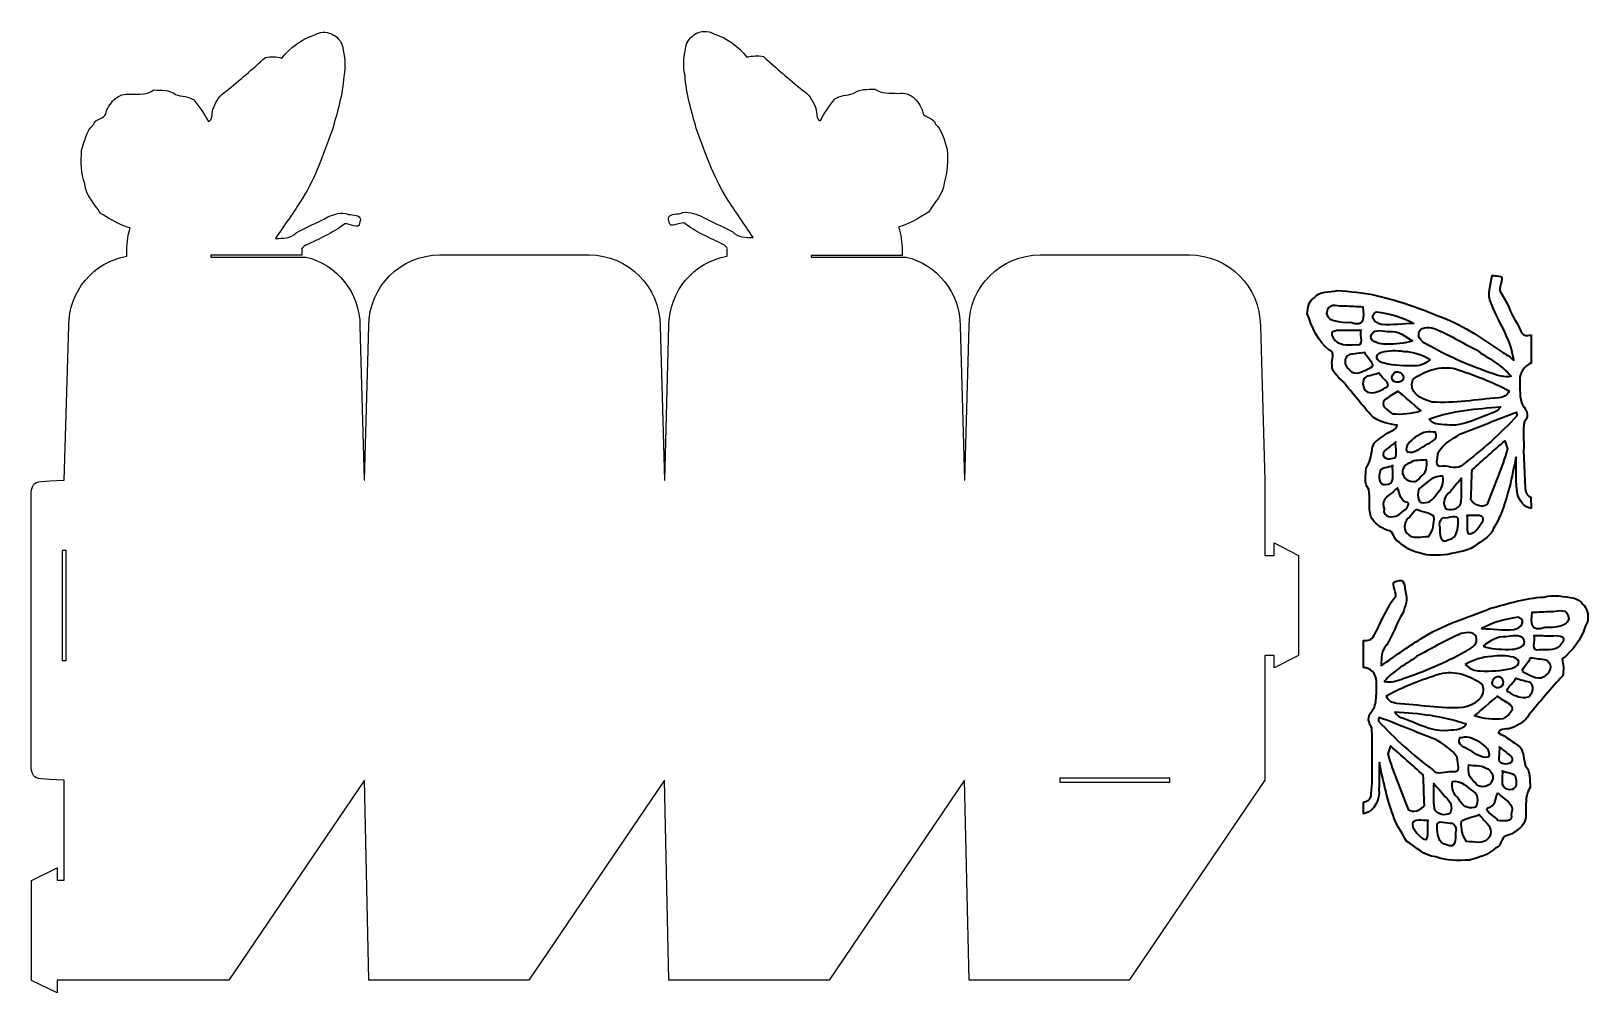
# Model space of a CAD drawing. Header units: centimetres. Extents: x -11 to 10.3, y -13.4 to -0.3.
import ezdxf

# ---------------------------------------------------------------- set-up
doc = ezdxf.new("R2010")
doc.units = ezdxf.units.CM
doc.header["$MEASUREMENT"] = 0
doc.layers.add('Layer 1', color=7, linetype='Continuous')

msp = doc.modelspace()

# ---------------------------------------------------------------- linework, layer by layer
at = {"layer": 'Layer 1', "color": 153}
for points, knots in [([(-1.8028, -0.27576), (-1.83235, -0.27755), (-1.86192, -0.28471), (-1.89237, -0.29732), (-1.89237, -0.29732), (-1.95813, -0.3233), (-2.02606, -0.39506), (-2.04415, -0.46402), (-2.04415, -0.46402), (-2.06966, -0.60106), (-2.09345, -0.73886), (-2.0599, -0.87705), (-2.0599, -0.87705), (-2.04702, -1.12536), (-1.97043, -1.36102), (-1.90647, -1.59942), (-1.90647, -1.59942), (-1.78206, -1.91993), (-1.67971, -2.25221), (-1.49262, -2.54323), (-1.49262, -2.54323), (-1.37864, -2.72707), (-1.25126, -2.90343), (-1.13185, -3.08398), (-1.13185, -3.08398), (-1.2317, -3.07988), (-1.33581, -3.08875), (-1.40968, -3.0085), (-1.40968, -3.0085), (-1.54705, -2.92536), (-1.70321, -2.87398), (-1.84178, -2.79121), (-1.84178, -2.79121), (-1.93381, -2.75653), (-2.02659, -2.71682), (-2.12459, -2.75555), (-2.12459, -2.75555), (-2.18918, -2.76842), (-2.28238, -2.76111), (-2.28632, -2.82107), (-2.28632, -2.82107), (-2.28723, -2.8349), (-2.28401, -2.85214), (-2.27388, -2.87415), (-2.27388, -2.87415), (-2.2755, -2.96978), (-2.1364, -2.87635), (-2.074, -2.88576), (-2.074, -2.88576), (-1.91076, -3.01031), (-1.72167, -3.09057), (-1.54238, -3.17686), (-1.54238, -3.17686), (-1.5088, -3.19303), (-1.49055, -3.21318), (-1.48101, -3.23575), (-1.48101, -3.23575), (-1.48444, -3.24359), (-1.48682, -3.25258), (-1.48682, -3.26312), (-1.48682, -3.26312), (-1.48682, -3.26312), (-1.48682, -3.33693), (-1.48682, -3.33693), (-1.48682, -3.33693), (-1.93804, -3.41882), (-2.27885, -3.81266), (-2.27885, -4.28821), (-2.27885, -4.28821), (-2.27885, -4.28821), (-2.33608, -6.38732), (-2.33608, -6.38732), (-2.33608, -6.38732), (-2.33608, -6.38732), (-2.3394, -6.38732), (-2.3394, -6.38732), (-2.3394, -6.38732), (-2.3394, -6.38732), (-2.34106, -6.38732), (-2.34106, -6.38732), (-2.34106, -6.38732), (-2.34106, -6.38732), (-2.39994, -4.28821), (-2.39994, -4.28821), (-2.39994, -4.28821), (-2.39994, -3.75287), (-2.83081, -3.32117), (-3.36615, -3.32117), (-3.36615, -3.32117), (-3.36615, -3.32117), (-5.40057, -3.32117), (-5.40057, -3.32117), (-5.40057, -3.32117), (-5.93591, -3.32117), (-6.36678, -3.75287), (-6.36678, -4.28821), (-6.36678, -4.28821), (-6.36678, -4.28821), (-6.42483, -6.38732), (-6.42483, -6.38732), (-6.42483, -6.38732), (-6.42483, -6.38732), (-6.42732, -6.38732), (-6.42732, -6.38732), (-6.42732, -6.38732), (-6.42732, -6.38732), (-6.42981, -6.38732), (-6.42981, -6.38732), (-6.42981, -6.38732), (-6.42981, -6.38732), (-6.48786, -4.28821), (-6.48786, -4.28821), (-6.48786, -4.28821), (-6.48786, -3.83165), (-6.80246, -3.45149), (-7.22682, -3.34937), (-7.22682, -3.34937), (-7.22682, -3.34937), (-8.51897, -3.34937), (-8.51897, -3.34937), (-8.51897, -3.34937), (-8.51897, -3.34937), (-8.51897, -3.32615), (-8.51897, -3.32615), (-8.51897, -3.32615), (-8.51897, -3.32615), (-7.2799, -3.32615), (-7.2799, -3.32615), (-7.2799, -3.32615), (-7.2799, -3.32615), (-7.2799, -3.26312), (-7.2799, -3.26312), (-7.2799, -3.26312), (-7.2799, -3.25495), (-7.28124, -3.2482), (-7.28405, -3.24155), (-7.28405, -3.24155), (-7.27388, -3.22171), (-7.25705, -3.20385), (-7.22682, -3.1893), (-7.22682, -3.1893), (-7.04753, -3.10301), (-6.85761, -3.02275), (-6.69437, -2.8982), (-6.69437, -2.8982), (-6.63197, -2.88879), (-6.49371, -2.98305), (-6.49532, -2.88742), (-6.49532, -2.88742), (-6.48519, -2.86541), (-6.48114, -2.84817), (-6.48205, -2.83434), (-6.48205, -2.83434), (-6.48599, -2.77438), (-6.5792, -2.78086), (-6.64378, -2.76799), (-6.64378, -2.76799), (-6.74179, -2.72926), (-6.83456, -2.76897), (-6.92659, -2.80365), (-6.92659, -2.80365), (-7.06517, -2.88642), (-7.22133, -2.9378), (-7.35869, -3.02094), (-7.35869, -3.02094), (-7.43256, -3.10119), (-7.5375, -3.09232), (-7.63735, -3.09642), (-7.63735, -3.09642), (-7.51794, -2.91587), (-7.38973, -2.74034), (-7.27575, -2.5565), (-7.27575, -2.5565), (-7.08867, -2.26548), (-6.98631, -1.93237), (-6.8619, -1.61186), (-6.8619, -1.61186), (-6.79794, -1.37346), (-6.72135, -1.1378), (-6.70847, -0.88949), (-6.70847, -0.88949), (-6.67493, -0.7513), (-6.69954, -0.61433), (-6.72506, -0.47729), (-6.72506, -0.47729), (-6.74314, -0.40833), (-6.81025, -0.33657), (-6.876, -0.31059), (-6.876, -0.31059), (-6.91661, -0.29378), (-6.9564, -0.28565), (-6.99543, -0.2882), (-6.99543, -0.2882), (-7.03446, -0.29075), (-7.0729, -0.30341), (-7.11071, -0.32635), (-7.11071, -0.32635), (-7.28696, -0.38055), (-7.43605, -0.49617), (-7.55027, -0.63902), (-7.55027, -0.63902), (-7.62529, -0.62154), (-7.70068, -0.61555), (-7.77669, -0.63073), (-7.77669, -0.63073), (-7.94861, -0.78781), (-8.13001, -0.94111), (-8.3108, -1.09102), (-8.3108, -1.09102), (-8.39511, -1.14294), (-8.44352, -1.22102), (-8.47999, -1.3108), (-8.47999, -1.3108), (-8.51383, -1.36751), (-8.48501, -1.4965), (-8.55214, -1.50487), (-8.55214, -1.50487), (-8.60554, -1.39845), (-8.67688, -1.30347), (-8.74953, -1.20962), (-8.74953, -1.20962), (-8.81644, -1.15775), (-8.91861, -1.16296), (-9, -1.13664), (-9, -1.13664), (-9.08393, -1.0667), (-9.19311, -1.08085), (-9.29525, -1.0736), (-9.29525, -1.0736), (-9.38679, -1.14248), (-9.49868, -1.12768), (-9.60626, -1.13249), (-9.60626, -1.13249), (-9.69493, -1.12442), (-9.77551, -1.14013), (-9.83931, -1.2063), (-9.83931, -1.2063), (-9.88649, -1.26013), (-9.93827, -1.32672), (-9.95044, -1.39954), (-9.95044, -1.39954), (-9.97003, -1.47202), (-10.0962, -1.45814), (-10.11797, -1.54634), (-10.11797, -1.54634), (-10.21785, -1.64045), (-10.24037, -1.77385), (-10.28136, -1.89882), (-10.28136, -1.89882), (-10.28835, -2.05241), (-10.28784, -2.20644), (-10.23823, -2.35414), (-10.23823, -2.35414), (-10.22627, -2.51229), (-10.10203, -2.62123), (-10.02592, -2.7514), (-10.02592, -2.7514), (-9.92561, -2.80838), (-9.82546, -2.87671), (-9.71739, -2.9181), (-9.71739, -2.9181), (-9.68519, -2.93042), (-9.65288, -2.9427), (-9.62036, -2.95377), (-9.62036, -2.95377), (-9.63299, -2.99733), (-9.64295, -3.04177), (-9.65021, -3.08729), (-9.65021, -3.08729), (-9.65937, -3.14469), (-9.66431, -3.20319), (-9.66431, -3.26312), (-9.66431, -3.26312), (-9.66431, -3.26312), (-9.66431, -3.33693), (-9.66431, -3.33693), (-9.66431, -3.33693), (-10.11554, -3.41882), (-10.45552, -3.81266), (-10.45552, -4.28821), (-10.45552, -4.28821), (-10.45552, -4.28821), (-10.51607, -6.38732), (-10.51607, -6.38732), (-10.51607, -6.38732), (-10.51607, -6.38732), (-10.71677, -6.39976), (-10.71677, -6.39976), (-10.71677, -6.39976), (-10.71677, -6.39976), (-10.83288, -6.4064), (-10.83288, -6.4064), (-10.83288, -6.4064), (-10.92373, -6.4064), (-10.96724, -6.47976), (-10.96724, -6.57061), (-10.96724, -6.57061), (-10.96724, -6.57061), (-10.96724, -10.29361), (-10.96724, -10.29361), (-10.96724, -10.29361), (-10.96724, -10.38446), (-10.92373, -10.45783), (-10.83288, -10.45783), (-10.83288, -10.45783), (-10.83288, -10.45783), (-10.71677, -10.46446), (-10.71677, -10.46446), (-10.71677, -10.46446), (-10.71677, -10.46446), (-10.51607, -10.47607), (-10.51607, -10.47607), (-10.51607, -10.47607), (-10.51607, -10.47607), (-10.51607, -11.83871), (-10.51607, -11.83871), (-10.51607, -11.83871), (-10.51607, -11.83871), (-10.61476, -11.83871), (-10.61476, -11.83871), (-10.61476, -11.83871), (-10.61476, -11.83871), (-10.61476, -11.66869), (-10.61476, -11.66869), (-10.61476, -11.66869), (-10.61476, -11.66869), (-10.96226, -11.84286), (-10.96226, -11.84286), (-10.96226, -11.84286), (-10.96226, -11.84286), (-10.96226, -13.2055), (-10.96226, -13.2055), (-10.96226, -13.2055), (-10.96226, -13.2055), (-10.61476, -13.3722), (-10.61476, -13.3722), (-10.61476, -13.3722), (-10.61476, -13.3722), (-10.61476, -13.20135), (-10.61476, -13.20135), (-10.61476, -13.20135), (-10.61476, -13.20135), (-10.51607, -13.20135), (-10.51607, -13.20135), (-10.51607, -13.20135), (-10.51607, -13.20135), (-8.27513, -13.20135), (-8.27513, -13.20135), (-8.27513, -13.20135), (-8.27513, -13.20135), (-6.42732, -10.47607), (-6.42732, -10.47607), (-6.42732, -10.47607), (-6.42732, -10.47607), (-6.36677, -13.20135), (-6.36677, -13.20135), (-6.36677, -13.20135), (-6.36677, -13.20135), (-4.18638, -13.20135), (-4.18638, -13.20135), (-4.18638, -13.20135), (-4.18638, -13.20135), (-2.3394, -10.47607), (-2.3394, -10.47607), (-2.3394, -10.47607), (-2.3394, -10.47607), (-2.27885, -13.20135), (-2.27885, -13.20135), (-2.27885, -13.20135), (-2.27885, -13.20135), (-0.09763, -13.20135), (-0.09763, -13.20135), (-0.09763, -13.20135), (-0.09763, -13.20135), (1.74935, -10.47607), (1.74935, -10.47607), (1.74935, -10.47607), (1.74935, -10.47607), (1.8099, -13.20135), (1.8099, -13.20135), (1.8099, -13.20135), (1.8099, -13.20135), (3.99112, -13.20135), (3.99112, -13.20135), (3.99112, -13.20135), (3.99112, -13.20135), (5.83811, -10.47607), (5.83811, -10.47607), (5.83811, -10.47607), (5.83811, -10.47607), (5.83811, -8.77671), (5.83811, -8.77671), (5.83811, -8.77671), (5.83811, -8.77671), (5.96666, -8.77671), (5.96666, -8.77671), (5.96666, -8.77671), (5.96666, -8.77671), (5.96666, -8.94673), (5.96666, -8.94673), (5.96666, -8.94673), (5.96666, -8.94673), (6.29923, -8.77671), (6.29923, -8.77671), (6.29923, -8.77671), (6.29923, -8.77671), (6.29923, -7.41407), (6.29923, -7.41407), (6.29923, -7.41407), (6.29923, -7.41407), (5.96666, -7.24322), (5.96666, -7.24322), (5.96666, -7.24322), (5.96666, -7.24322), (5.96666, -7.41407), (5.96666, -7.41407), (5.96666, -7.41407), (5.96666, -7.41407), (5.83811, -7.41407), (5.83811, -7.41407), (5.83811, -7.41407), (5.83811, -7.41407), (5.83811, -6.38732), (5.83811, -6.38732), (5.83811, -6.38732), (5.83811, -6.38732), (5.77756, -4.28821), (5.77756, -4.28821), (5.77756, -4.28821), (5.77756, -3.75287), (5.34586, -3.32117), (4.81052, -3.32117), (4.81052, -3.32117), (4.81052, -3.32117), (2.7761, -3.32117), (2.7761, -3.32117), (2.7761, -3.32117), (2.24076, -3.32117), (1.8099, -3.75287), (1.8099, -4.28821), (1.8099, -4.28821), (1.8099, -4.28821), (1.75184, -6.38732), (1.75184, -6.38732), (1.75184, -6.38732), (1.75184, -6.38732), (1.74935, -6.38732), (1.74935, -6.38732), (1.74935, -6.38732), (1.74935, -6.38732), (1.74769, -6.38732), (1.74769, -6.38732), (1.74769, -6.38732), (1.74769, -6.38732), (1.68881, -4.28821), (1.68881, -4.28821), (1.68881, -4.28821), (1.68881, -3.83165), (1.37504, -3.45149), (0.95068, -3.34937), (0.95068, -3.34937), (0.95068, -3.34937), (-0.3423, -3.34937), (-0.3423, -3.34937), (-0.3423, -3.34937), (-0.3423, -3.34937), (-0.3423, -3.32698), (-0.3423, -3.32698), (-0.3423, -3.32698), (-0.3423, -3.32698), (0.8976, -3.32698), (0.8976, -3.32698), (0.8976, -3.32698), (0.8976, -3.32698), (0.8976, -3.26312), (0.8976, -3.26312), (0.8976, -3.26312), (0.8976, -3.15096), (0.88137, -3.04277), (0.85033, -2.9405), (0.85033, -2.9405), (0.88333, -2.92929), (0.91634, -2.91816), (0.94902, -2.90566), (0.94902, -2.90566), (1.05709, -2.86427), (1.1564, -2.79594), (1.25671, -2.73896), (1.25671, -2.73896), (1.33283, -2.60879), (1.45789, -2.49985), (1.46986, -2.3417), (1.46986, -2.3417), (1.51947, -2.194), (1.51998, -2.03997), (1.51299, -1.88638), (1.51299, -1.88638), (1.47199, -1.76141), (1.44948, -1.62718), (1.3496, -1.53307), (1.3496, -1.53307), (1.32783, -1.44487), (1.20166, -1.45958), (1.18207, -1.3871), (1.18207, -1.3871), (1.16989, -1.31428), (1.11812, -1.24686), (1.07094, -1.19303), (1.07094, -1.19303), (1.00714, -1.12686), (0.92656, -1.11198), (0.83789, -1.12005), (0.83789, -1.12005), (0.73031, -1.11524), (0.61841, -1.13004), (0.52688, -1.06116), (0.52688, -1.06116), (0.42473, -1.06841), (0.31556, -1.05426), (0.23162, -1.1242), (0.23162, -1.1242), (0.15024, -1.15052), (0.04723, -1.14448), (-0.01967, -1.19635), (-0.01967, -1.19635), (-0.09232, -1.2902), (-0.16284, -1.38601), (-0.21623, -1.49243), (-0.21623, -1.49243), (-0.28337, -1.48406), (-0.25455, -1.35507), (-0.28839, -1.29836), (-0.28839, -1.29836), (-0.32485, -1.20858), (-0.37409, -1.12967), (-0.45841, -1.07775), (-0.45841, -1.07775), (-0.63919, -0.92784), (-0.81976, -0.77537), (-0.99169, -0.61829), (-0.99169, -0.61829), (-1.06769, -0.60311), (-1.14308, -0.60827), (-1.2181, -0.62575), (-1.2181, -0.62575), (-1.33232, -0.4829), (-1.48224, -0.36811), (-1.65849, -0.31391), (-1.65849, -0.31391), (-1.70576, -0.28523), (-1.75356, -0.27278), (-1.8028, -0.27576), (-1.8028, -0.27576), (-1.8028, -0.27576), (-1.8028, -0.27576), (-1.8028, -0.27576)], [0, 0, 0, 0, 0.00714286, 0.00714286, 0.00714286, 0.00714286, 0.01428571, 0.01428571, 0.01428571, 0.01428571, 0.02142857, 0.02142857, 0.02142857, 0.02142857, 0.02857143, 0.02857143, 0.02857143, 0.02857143, 0.03571429, 0.03571429, 0.03571429, 0.03571429, 0.04285714, 0.04285714, 0.04285714, 0.04285714, 0.05, 0.05, 0.05, 0.05, 0.05714286, 0.05714286, 0.05714286, 0.05714286, 0.06428571, 0.06428571, 0.06428571, 0.06428571, 0.07142857, 0.07142857, 0.07142857, 0.07142857, 0.07857143, 0.07857143, 0.07857143, 0.07857143, 0.08571429, 0.08571429, 0.08571429, 0.08571429, 0.09285714, 0.09285714, 0.09285714, 0.09285714, 0.1, 0.1, 0.1, 0.1, 0.10714286, 0.10714286, 0.10714286, 0.10714286, 0.11428571, 0.11428571, 0.11428571, 0.11428571, 0.12142857, 0.12142857, 0.12142857, 0.12142857, 0.12857143, 0.12857143, 0.12857143, 0.12857143, 0.13571429, 0.13571429, 0.13571429, 0.13571429, 0.14285714, 0.14285714, 0.14285714, 0.14285714, 0.15, 0.15, 0.15, 0.15, 0.15714286, 0.15714286, 0.15714286, 0.15714286, 0.16428571, 0.16428571, 0.16428571, 0.16428571, 0.17142857, 0.17142857, 0.17142857, 0.17142857, 0.17857143, 0.17857143, 0.17857143, 0.17857143, 0.18571429, 0.18571429, 0.18571429, 0.18571429, 0.19285714, 0.19285714, 0.19285714, 0.19285714, 0.2, 0.2, 0.2, 0.2, 0.20714286, 0.20714286, 0.20714286, 0.20714286, 0.21428571, 0.21428571, 0.21428571, 0.21428571, 0.22142857, 0.22142857, 0.22142857, 0.22142857, 0.22857143, 0.22857143, 0.22857143, 0.22857143, 0.23571429, 0.23571429, 0.23571429, 0.23571429, 0.24285714, 0.24285714, 0.24285714, 0.24285714, 0.25, 0.25, 0.25, 0.25, 0.25714286, 0.25714286, 0.25714286, 0.25714286, 0.26428571, 0.26428571, 0.26428571, 0.26428571, 0.27142857, 0.27142857, 0.27142857, 0.27142857, 0.27857143, 0.27857143, 0.27857143, 0.27857143, 0.28571429, 0.28571429, 0.28571429, 0.28571429, 0.29285714, 0.29285714, 0.29285714, 0.29285714, 0.3, 0.3, 0.3, 0.3, 0.30714286, 0.30714286, 0.30714286, 0.30714286, 0.31428571, 0.31428571, 0.31428571, 0.31428571, 0.32142857, 0.32142857, 0.32142857, 0.32142857, 0.32857143, 0.32857143, 0.32857143, 0.32857143, 0.33571429, 0.33571429, 0.33571429, 0.33571429, 0.34285714, 0.34285714, 0.34285714, 0.34285714, 0.35, 0.35, 0.35, 0.35, 0.35714286, 0.35714286, 0.35714286, 0.35714286, 0.36428571, 0.36428571, 0.36428571, 0.36428571, 0.37142857, 0.37142857, 0.37142857, 0.37142857, 0.37857143, 0.37857143, 0.37857143, 0.37857143, 0.38571429, 0.38571429, 0.38571429, 0.38571429, 0.39285714, 0.39285714, 0.39285714, 0.39285714, 0.4, 0.4, 0.4, 0.4, 0.40714286, 0.40714286, 0.40714286, 0.40714286, 0.41428571, 0.41428571, 0.41428571, 0.41428571, 0.42142857, 0.42142857, 0.42142857, 0.42142857, 0.42857143, 0.42857143, 0.42857143, 0.42857143, 0.43571429, 0.43571429, 0.43571429, 0.43571429, 0.44285714, 0.44285714, 0.44285714, 0.44285714, 0.45, 0.45, 0.45, 0.45, 0.45714286, 0.45714286, 0.45714286, 0.45714286, 0.46428571, 0.46428571, 0.46428571, 0.46428571, 0.47142857, 0.47142857, 0.47142857, 0.47142857, 0.47857143, 0.47857143, 0.47857143, 0.47857143, 0.48571429, 0.48571429, 0.48571429, 0.48571429, 0.49285714, 0.49285714, 0.49285714, 0.49285714, 0.5, 0.5, 0.5, 0.5, 0.50714286, 0.50714286, 0.50714286, 0.50714286, 0.51428571, 0.51428571, 0.51428571, 0.51428571, 0.52142857, 0.52142857, 0.52142857, 0.52142857, 0.52857143, 0.52857143, 0.52857143, 0.52857143, 0.53571429, 0.53571429, 0.53571429, 0.53571429, 0.54285714, 0.54285714, 0.54285714, 0.54285714, 0.55, 0.55, 0.55, 0.55, 0.55714286, 0.55714286, 0.55714286, 0.55714286, 0.56428571, 0.56428571, 0.56428571, 0.56428571, 0.57142857, 0.57142857, 0.57142857, 0.57142857, 0.57857143, 0.57857143, 0.57857143, 0.57857143, 0.58571429, 0.58571429, 0.58571429, 0.58571429, 0.59285714, 0.59285714, 0.59285714, 0.59285714, 0.6, 0.6, 0.6, 0.6, 0.60714286, 0.60714286, 0.60714286, 0.60714286, 0.61428571, 0.61428571, 0.61428571, 0.61428571, 0.62142857, 0.62142857, 0.62142857, 0.62142857, 0.62857143, 0.62857143, 0.62857143, 0.62857143, 0.63571429, 0.63571429, 0.63571429, 0.63571429, 0.64285714, 0.64285714, 0.64285714, 0.64285714, 0.65, 0.65, 0.65, 0.65, 0.65714286, 0.65714286, 0.65714286, 0.65714286, 0.66428571, 0.66428571, 0.66428571, 0.66428571, 0.67142857, 0.67142857, 0.67142857, 0.67142857, 0.67857143, 0.67857143, 0.67857143, 0.67857143, 0.68571429, 0.68571429, 0.68571429, 0.68571429, 0.69285714, 0.69285714, 0.69285714, 0.69285714, 0.7, 0.7, 0.7, 0.7, 0.70714286, 0.70714286, 0.70714286, 0.70714286, 0.71428571, 0.71428571, 0.71428571, 0.71428571, 0.72142857, 0.72142857, 0.72142857, 0.72142857, 0.72857143, 0.72857143, 0.72857143, 0.72857143, 0.73571429, 0.73571429, 0.73571429, 0.73571429, 0.74285714, 0.74285714, 0.74285714, 0.74285714, 0.75, 0.75, 0.75, 0.75, 0.75714286, 0.75714286, 0.75714286, 0.75714286, 0.76428571, 0.76428571, 0.76428571, 0.76428571, 0.77142857, 0.77142857, 0.77142857, 0.77142857, 0.77857143, 0.77857143, 0.77857143, 0.77857143, 0.78571429, 0.78571429, 0.78571429, 0.78571429, 0.79285714, 0.79285714, 0.79285714, 0.79285714, 0.8, 0.8, 0.8, 0.8, 0.80714286, 0.80714286, 0.80714286, 0.80714286, 0.81428571, 0.81428571, 0.81428571, 0.81428571, 0.82142857, 0.82142857, 0.82142857, 0.82142857, 0.82857143, 0.82857143, 0.82857143, 0.82857143, 0.83571429, 0.83571429, 0.83571429, 0.83571429, 0.84285714, 0.84285714, 0.84285714, 0.84285714, 0.85, 0.85, 0.85, 0.85, 0.85714286, 0.85714286, 0.85714286, 0.85714286, 0.86428571, 0.86428571, 0.86428571, 0.86428571, 0.87142857, 0.87142857, 0.87142857, 0.87142857, 0.87857143, 0.87857143, 0.87857143, 0.87857143, 0.88571429, 0.88571429, 0.88571429, 0.88571429, 0.89285714, 0.89285714, 0.89285714, 0.89285714, 0.9, 0.9, 0.9, 0.9, 0.90714286, 0.90714286, 0.90714286, 0.90714286, 0.91428571, 0.91428571, 0.91428571, 0.91428571, 0.92142857, 0.92142857, 0.92142857, 0.92142857, 0.92857143, 0.92857143, 0.92857143, 0.92857143, 0.93571429, 0.93571429, 0.93571429, 0.93571429, 0.94285714, 0.94285714, 0.94285714, 0.94285714, 0.95, 0.95, 0.95, 0.95, 0.95714286, 0.95714286, 0.95714286, 0.95714286, 0.96428571, 0.96428571, 0.96428571, 0.96428571, 0.97142857, 0.97142857, 0.97142857, 0.97142857, 0.97857143, 0.97857143, 0.97857143, 0.97857143, 0.98571429, 0.98571429, 0.98571429, 0.98571429, 1, 1, 1, 1]), ([(-10.54261, -7.34523), (-10.54261, -7.34523), (-10.48953, -7.34523), (-10.48953, -7.34523), (-10.48953, -7.34523), (-10.48953, -7.34523), (-10.48953, -8.84555), (-10.48953, -8.84555), (-10.48953, -8.84555), (-10.48953, -8.84555), (-10.54261, -8.84555), (-10.54261, -8.84555), (-10.54261, -8.84555), (-10.54261, -8.84555), (-10.54261, -7.34523), (-10.54261, -7.34523)], [0, 0, 0, 0, 0.2, 0.2, 0.2, 0.2, 0.4, 0.4, 0.4, 0.4, 0.6, 0.6, 0.6, 0.6, 1, 1, 1, 1]), ([(3.04399, -10.44953), (3.04399, -10.44953), (4.54347, -10.44953), (4.54347, -10.44953), (4.54347, -10.44953), (4.54347, -10.44953), (4.54347, -10.50261), (4.54347, -10.50261), (4.54347, -10.50261), (4.54347, -10.50261), (3.04399, -10.50261), (3.04399, -10.50261), (3.04399, -10.50261), (3.04399, -10.50261), (3.04399, -10.44953), (3.04399, -10.44953)], [0, 0, 0, 0, 0.2, 0.2, 0.2, 0.2, 0.4, 0.4, 0.4, 0.4, 0.6, 0.6, 0.6, 0.6, 1, 1, 1, 1])]:
    msp.add_open_spline(points, degree=3, knots=knots, dxfattribs=at)
at = {"layer": 'Layer 1', "lineweight": 40}
for points, knots in [([(9.46617, -6.77428), (9.46617, -6.77428), (9.46336, -6.61825), (9.46336, -6.61825), (9.46336, -6.61825), (9.42372, -6.61056), (9.38815, -6.57331), (9.3869, -6.50202), (9.3869, -6.50202), (9.3869, -6.50202), (9.36405, -5.98682), (9.36405, -5.98682), (9.36405, -5.98682), (9.37165, -5.85569), (9.3491, -5.71505), (9.3748, -5.58964), (9.3748, -5.58964), (9.40232, -5.5631), (9.41382, -5.53217), (9.41284, -5.49879), (9.41284, -5.49879), (9.41121, -5.44333), (9.37472, -5.40772), (9.35014, -5.36483), (9.35014, -5.36483), (9.29989, -5.27713), (9.32085, -5.13633), (9.31161, -5.0206), (9.31161, -5.0206), (9.30461, -4.93299), (9.37413, -4.8269), (9.46826, -4.79591), (9.46826, -4.79591), (9.46826, -4.79591), (9.46671, -4.41277), (9.46671, -4.41277), (9.46671, -4.41277), (9.45437, -4.41235), (9.43493, -4.4153), (9.42351, -4.41637), (9.42351, -4.41637), (9.33075, -4.43605), (9.31786, -4.31736), (9.27644, -4.2562), (9.27644, -4.2562), (9.18334, -4.11874), (9.13985, -3.94642), (9.0386, -3.80997), (9.0386, -3.80997), (9.02889, -3.74575), (9.12392, -3.60313), (9.02069, -3.60904), (9.02069, -3.60904), (8.9922, -3.60613), (8.96358, -3.60163), (8.93512, -3.60022), (8.93512, -3.60022), (8.93512, -3.60022), (8.93512, -3.60022), (8.93512, -3.60022), (8.93512, -3.60022), (8.9237, -3.7271), (8.85498, -3.85886), (8.9211, -3.97981), (8.9211, -3.97981), (8.97808, -4.13862), (9.07417, -4.28168), (9.13546, -4.43923), (9.13546, -4.43923), (9.18583, -4.51057), (9.23204, -4.75521), (9.23204, -4.75521), (9.23204, -4.75521), (9.23204, -4.75521), (9.14488, -4.68139), (9.08096, -4.6501), (9.08096, -4.6501), (8.79455, -4.45259), (8.50628, -4.25335), (8.17434, -4.13967), (8.17434, -4.13967), (7.90336, -4.02804), (7.62569, -3.9353), (7.34009, -3.86843), (7.34009, -3.86843), (7.17352, -3.83427), (6.99944, -3.8195), (6.83004, -3.80549), (6.83004, -3.80549), (6.72022, -3.83663), (6.58038, -3.80575), (6.50457, -3.9085), (6.50457, -3.9085), (6.42863, -3.95024), (6.42738, -4.04373), (6.41538, -4.11788), (6.41538, -4.11788), (6.48072, -4.30174), (6.5571, -4.49312), (6.71624, -4.61632), (6.71624, -4.61632), (6.80942, -4.65691), (6.7422, -4.7443), (6.75541, -4.81756), (6.75541, -4.81756), (6.7399, -4.94148), (6.87678, -4.99633), (6.93559, -5.08761), (6.93559, -5.08761), (7.06773, -5.23637), (7.18668, -5.40326), (7.32648, -5.54146), (7.32648, -5.54146), (7.42204, -5.59966), (7.52995, -5.628), (7.64028, -5.64128), (7.64028, -5.64128), (7.63435, -5.71797), (7.51375, -5.7225), (7.46575, -5.77876), (7.46575, -5.77876), (7.39747, -5.83448), (7.29906, -5.87178), (7.30239, -5.97545), (7.30239, -5.97545), (7.28468, -6.06244), (7.26898, -6.14953), (7.21808, -6.22348), (7.21808, -6.22348), (7.2154, -6.32341), (7.18444, -6.42926), (7.2547, -6.51439), (7.2547, -6.51439), (7.27832, -6.63337), (7.24752, -6.76917), (7.28287, -6.88336), (7.28287, -6.88336), (7.33063, -6.9757), (7.41905, -7.03923), (7.5147, -7.07274), (7.5147, -7.07274), (7.60708, -7.06692), (7.5782, -7.206), (7.66321, -7.22939), (7.66321, -7.22939), (7.74419, -7.30203), (7.83215, -7.35786), (7.94046, -7.37782), (7.94046, -7.37782), (8.06298, -7.4286), (8.20124, -7.41064), (8.32991, -7.40286), (8.32991, -7.40286), (8.468, -7.36316), (8.62348, -7.36289), (8.73321, -7.25839), (8.73321, -7.25839), (8.81993, -7.19902), (8.92039, -7.15208), (8.95394, -7.04387), (8.95394, -7.04387), (9.06612, -6.87495), (9.1138, -6.6735), (9.17291, -6.48372), (9.17291, -6.48372), (9.20321, -6.34723), (9.23181, -6.21192), (9.26049, -6.07692), (9.26049, -6.07692), (9.27248, -6.24369), (9.24859, -6.4164), (9.28249, -6.57952), (9.28249, -6.57952), (9.30139, -6.66667), (9.37523, -6.76096), (9.46617, -6.77428)], [0, 0, 0, 0, 0.02222222, 0.02222222, 0.02222222, 0.02222222, 0.04444444, 0.04444444, 0.04444444, 0.04444444, 0.06666667, 0.06666667, 0.06666667, 0.06666667, 0.08888889, 0.08888889, 0.08888889, 0.08888889, 0.11111111, 0.11111111, 0.11111111, 0.11111111, 0.13333333, 0.13333333, 0.13333333, 0.13333333, 0.15555556, 0.15555556, 0.15555556, 0.15555556, 0.17777778, 0.17777778, 0.17777778, 0.17777778, 0.2, 0.2, 0.2, 0.2, 0.22222222, 0.22222222, 0.22222222, 0.22222222, 0.24444444, 0.24444444, 0.24444444, 0.24444444, 0.26666667, 0.26666667, 0.26666667, 0.26666667, 0.28888889, 0.28888889, 0.28888889, 0.28888889, 0.31111111, 0.31111111, 0.31111111, 0.31111111, 0.33333333, 0.33333333, 0.33333333, 0.33333333, 0.35555556, 0.35555556, 0.35555556, 0.35555556, 0.37777778, 0.37777778, 0.37777778, 0.37777778, 0.4, 0.4, 0.4, 0.4, 0.42222222, 0.42222222, 0.42222222, 0.42222222, 0.44444444, 0.44444444, 0.44444444, 0.44444444, 0.46666667, 0.46666667, 0.46666667, 0.46666667, 0.48888889, 0.48888889, 0.48888889, 0.48888889, 0.51111111, 0.51111111, 0.51111111, 0.51111111, 0.53333333, 0.53333333, 0.53333333, 0.53333333, 0.55555556, 0.55555556, 0.55555556, 0.55555556, 0.57777778, 0.57777778, 0.57777778, 0.57777778, 0.6, 0.6, 0.6, 0.6, 0.62222222, 0.62222222, 0.62222222, 0.62222222, 0.64444444, 0.64444444, 0.64444444, 0.64444444, 0.66666667, 0.66666667, 0.66666667, 0.66666667, 0.68888889, 0.68888889, 0.68888889, 0.68888889, 0.71111111, 0.71111111, 0.71111111, 0.71111111, 0.73333333, 0.73333333, 0.73333333, 0.73333333, 0.75555556, 0.75555556, 0.75555556, 0.75555556, 0.77777778, 0.77777778, 0.77777778, 0.77777778, 0.8, 0.8, 0.8, 0.8, 0.82222222, 0.82222222, 0.82222222, 0.82222222, 0.84444444, 0.84444444, 0.84444444, 0.84444444, 0.86666667, 0.86666667, 0.86666667, 0.86666667, 0.88888889, 0.88888889, 0.88888889, 0.88888889, 0.91111111, 0.91111111, 0.91111111, 0.91111111, 0.93333333, 0.93333333, 0.93333333, 0.93333333, 0.95555556, 0.95555556, 0.95555556, 0.95555556, 1, 1, 1, 1]), ([(7.17876, -4.03117), (7.19695, -4.17525), (7.2052, -4.31062), (7.0015, -4.23862), (7.0015, -4.23862), (6.89095, -4.24339), (6.62167, -4.23251), (6.69172, -4.06357), (6.69172, -4.06357), (6.73688, -3.96937), (6.84632, -4.02828), (6.92704, -4.01879), (6.92704, -4.01879), (7.01095, -4.02291), (7.09486, -4.02704), (7.17876, -4.03117), (7.17876, -4.03117), (7.17876, -4.03117), (7.17876, -4.03117), (7.17876, -4.03117)], [0, 0, 0, 0, 0.16666667, 0.16666667, 0.16666667, 0.16666667, 0.33333333, 0.33333333, 0.33333333, 0.33333333, 0.5, 0.5, 0.5, 0.5, 0.66666667, 0.66666667, 0.66666667, 0.66666667, 1, 1, 1, 1]), ([(7.86973, -4.25429), (7.71229, -4.16588), (7.53641, -4.12127), (7.3587, -4.09595), (7.3587, -4.09595), (7.24952, -4.15513), (7.33889, -4.25175), (7.42715, -4.26745), (7.42715, -4.26745), (7.57058, -4.2821), (7.72309, -4.25542), (7.86973, -4.25429), (7.86973, -4.25429), (7.86973, -4.25429), (7.86973, -4.25429), (7.86973, -4.25429)], [0, 0, 0, 0, 0.2, 0.2, 0.2, 0.2, 0.4, 0.4, 0.4, 0.4, 0.6, 0.6, 0.6, 0.6, 1, 1, 1, 1]), ([(7.14998, -4.34786), (7.13249, -4.4192), (7.2014, -4.57693), (7.07784, -4.54219), (7.07784, -4.54219), (6.96761, -4.54349), (6.83223, -4.56245), (6.76786, -4.44935), (6.76786, -4.44935), (6.70387, -4.33712), (6.84216, -4.34819), (6.91998, -4.35212), (6.91998, -4.35212), (6.99665, -4.35069), (7.07331, -4.34928), (7.14998, -4.34786), (7.14998, -4.34786), (7.14998, -4.34786), (7.14998, -4.34786), (7.14998, -4.34786), (7.14998, -4.34786), (7.14998, -4.34786), (7.14998, -4.34786), (7.14998, -4.34786)], [0, 0, 0, 0, 0.14285714, 0.14285714, 0.14285714, 0.14285714, 0.28571429, 0.28571429, 0.28571429, 0.28571429, 0.42857143, 0.42857143, 0.42857143, 0.42857143, 0.57142857, 0.57142857, 0.57142857, 0.57142857, 0.71428571, 0.71428571, 0.71428571, 0.71428571, 1, 1, 1, 1]), ([(7.84814, -4.49181), (7.75177, -4.42989), (7.66089, -4.352), (7.53891, -4.36462), (7.53891, -4.36462), (7.4524, -4.36375), (7.35139, -4.31613), (7.2922, -4.40328), (7.2922, -4.40328), (7.24399, -4.49057), (7.3797, -4.53352), (7.45676, -4.53563), (7.45676, -4.53563), (7.57266, -4.54084), (7.69684, -4.53452), (7.80964, -4.50581), (7.80964, -4.50581), (7.82247, -4.50114), (7.8353, -4.49648), (7.84814, -4.49181), (7.84814, -4.49181), (7.84814, -4.49181), (7.84814, -4.49181), (7.84814, -4.49181)], [0, 0, 0, 0, 0.14285714, 0.14285714, 0.14285714, 0.14285714, 0.28571429, 0.28571429, 0.28571429, 0.28571429, 0.42857143, 0.42857143, 0.42857143, 0.42857143, 0.57142857, 0.57142857, 0.57142857, 0.57142857, 0.71428571, 0.71428571, 0.71428571, 0.71428571, 1, 1, 1, 1]), ([(9.19408, -4.97405), (9.06555, -4.82154), (8.88327, -4.72873), (8.72233, -4.61506), (8.72233, -4.61506), (8.52961, -4.518), (8.34189, -4.40247), (8.14352, -4.32177), (8.14352, -4.32177), (8.06965, -4.30007), (7.93995, -4.29476), (7.9349, -4.39665), (7.9349, -4.39665), (7.92415, -4.48106), (8.03405, -4.53319), (8.09999, -4.5698), (8.09999, -4.5698), (8.3668, -4.71703), (8.64913, -4.83808), (8.93738, -4.9358), (8.93738, -4.9358), (9.02354, -4.96426), (9.10196, -4.99346), (9.19408, -4.97405), (9.19408, -4.97405), (9.19408, -4.97405), (9.19408, -4.97405), (9.19408, -4.97405), (9.19408, -4.97405), (9.19408, -4.97405), (9.19408, -4.97405), (9.19408, -4.97405)], [0, 0, 0, 0, 0.11111111, 0.11111111, 0.11111111, 0.11111111, 0.22222222, 0.22222222, 0.22222222, 0.22222222, 0.33333333, 0.33333333, 0.33333333, 0.33333333, 0.44444444, 0.44444444, 0.44444444, 0.44444444, 0.55555556, 0.55555556, 0.55555556, 0.55555556, 0.66666667, 0.66666667, 0.66666667, 0.66666667, 0.77777778, 0.77777778, 0.77777778, 0.77777778, 1, 1, 1, 1]), ([(7.20036, -4.65016), (7.21722, -4.71551), (7.36769, -4.81907), (7.28346, -4.85552), (7.28346, -4.85552), (7.19352, -4.89598), (7.06591, -4.98554), (6.98681, -4.88285), (6.98681, -4.88285), (6.91305, -4.82695), (6.9101, -4.72014), (6.99154, -4.6771), (6.99154, -4.6771), (7.06115, -4.66812), (7.13075, -4.65914), (7.20036, -4.65016), (7.20036, -4.65016), (7.20036, -4.65016), (7.20036, -4.65016), (7.20036, -4.65016)], [0, 0, 0, 0, 0.16666667, 0.16666667, 0.16666667, 0.16666667, 0.33333333, 0.33333333, 0.33333333, 0.33333333, 0.5, 0.5, 0.5, 0.5, 0.66666667, 0.66666667, 0.66666667, 0.66666667, 1, 1, 1, 1]), ([(8.09285, -4.74372), (7.98009, -4.68379), (7.8634, -4.63744), (7.73407, -4.63477), (7.73407, -4.63477), (7.6355, -4.61664), (7.5282, -4.62068), (7.43333, -4.64415), (7.43333, -4.64415), (7.31031, -4.67893), (7.3632, -4.78072), (7.46469, -4.79516), (7.46469, -4.79516), (7.59989, -4.83004), (7.745, -4.83558), (7.88379, -4.83117), (7.88379, -4.83117), (7.96912, -4.83144), (8.02943, -4.79778), (8.09285, -4.74372), (8.09285, -4.74372), (8.09285, -4.74372), (8.09285, -4.74372), (8.09285, -4.74372), (8.09285, -4.74372), (8.09285, -4.74372), (8.09285, -4.74372), (8.09285, -4.74372)], [0, 0, 0, 0, 0.125, 0.125, 0.125, 0.125, 0.25, 0.25, 0.25, 0.25, 0.375, 0.375, 0.375, 0.375, 0.5, 0.5, 0.5, 0.5, 0.625, 0.625, 0.625, 0.625, 0.75, 0.75, 0.75, 0.75, 1, 1, 1, 1]), ([(7.71858, -5.02443), (7.76315, -4.9384), (7.61854, -4.85846), (7.58026, -4.95308), (7.58026, -4.95308), (7.53103, -5.04645), (7.65707, -5.09092), (7.71858, -5.02443), (7.71858, -5.02443), (7.71858, -5.02443), (7.71858, -5.02443), (7.71858, -5.02443)], [0, 0, 0, 0, 0.25, 0.25, 0.25, 0.25, 0.5, 0.5, 0.5, 0.5, 1, 1, 1, 1]), ([(9.16528, -5.17558), (8.93787, -5.04239), (8.68689, -4.95777), (8.43833, -4.87328), (8.43833, -4.87328), (8.23038, -4.82458), (8.02254, -4.89421), (7.85533, -5.01723), (7.85533, -5.01723), (7.78532, -5.19211), (7.97157, -5.29186), (8.11894, -5.3247), (8.11894, -5.3247), (8.42025, -5.34602), (8.72593, -5.28764), (9.02853, -5.26914), (9.02853, -5.26914), (9.09221, -5.25426), (9.13841, -5.24042), (9.16528, -5.17558), (9.16528, -5.17558), (9.16528, -5.17558), (9.16528, -5.17558), (9.16528, -5.17558), (9.16528, -5.17558), (9.16528, -5.17558), (9.16528, -5.17558), (9.16528, -5.17558)], [0, 0, 0, 0, 0.125, 0.125, 0.125, 0.125, 0.25, 0.25, 0.25, 0.25, 0.375, 0.375, 0.375, 0.375, 0.5, 0.5, 0.5, 0.5, 0.625, 0.625, 0.625, 0.625, 0.75, 0.75, 0.75, 0.75, 1, 1, 1, 1]), ([(7.40189, -4.93086), (7.42477, -4.99658), (7.5894, -5.09457), (7.48024, -5.13022), (7.48024, -5.13022), (7.40474, -5.17752), (7.32703, -5.21442), (7.23635, -5.18997), (7.23635, -5.18997), (7.16372, -5.14537), (7.15167, -5.01866), (7.22097, -4.98077), (7.22097, -4.98077), (7.28128, -4.96413), (7.34158, -4.9475), (7.40189, -4.93086), (7.40189, -4.93086), (7.40189, -4.93086), (7.40189, -4.93086), (7.40189, -4.93086)], [0, 0, 0, 0, 0.16666667, 0.16666667, 0.16666667, 0.16666667, 0.33333333, 0.33333333, 0.33333333, 0.33333333, 0.5, 0.5, 0.5, 0.5, 0.66666667, 0.66666667, 0.66666667, 0.66666667, 1, 1, 1, 1]), ([(7.6538, -5.17558), (7.75697, -5.26435), (7.86013, -5.35311), (7.9633, -5.44189), (7.9633, -5.44189), (7.84068, -5.4838), (7.70176, -5.49556), (7.57736, -5.48378), (7.57736, -5.48378), (7.51543, -5.444), (7.39537, -5.35966), (7.47654, -5.28953), (7.47654, -5.28953), (7.53563, -5.25154), (7.59472, -5.21356), (7.6538, -5.17558), (7.6538, -5.17558), (7.6538, -5.17558), (7.6538, -5.17558), (7.6538, -5.17558)], [0, 0, 0, 0, 0.16666667, 0.16666667, 0.16666667, 0.16666667, 0.33333333, 0.33333333, 0.33333333, 0.33333333, 0.5, 0.5, 0.5, 0.5, 0.66666667, 0.66666667, 0.66666667, 0.66666667, 1, 1, 1, 1]), ([(9.05012, -5.3915), (8.72183, -5.41334), (8.38946, -5.44265), (8.07846, -5.55705), (8.07846, -5.55705), (8.14004, -5.64852), (8.26344, -5.62465), (8.35912, -5.64193), (8.35912, -5.64193), (8.56393, -5.64381), (8.74472, -5.5439), (8.93249, -5.4755), (8.93249, -5.4755), (8.98503, -5.46319), (9.01966, -5.43555), (9.05012, -5.3915), (9.05012, -5.3915), (9.05012, -5.3915), (9.05012, -5.3915), (9.05012, -5.3915)], [0, 0, 0, 0, 0.16666667, 0.16666667, 0.16666667, 0.16666667, 0.33333333, 0.33333333, 0.33333333, 0.33333333, 0.5, 0.5, 0.5, 0.5, 0.66666667, 0.66666667, 0.66666667, 0.66666667, 1, 1, 1, 1]), ([(9.26605, -5.46348), (9.00965, -5.55461), (8.76034, -5.66554), (8.50522, -5.75894), (8.50522, -5.75894), (8.39145, -5.82547), (8.26801, -5.89813), (8.19922, -6.01044), (8.19922, -6.01044), (8.20054, -6.09004), (8.13125, -6.22702), (8.2654, -6.19864), (8.2654, -6.19864), (8.35679, -6.19207), (8.46955, -6.25873), (8.53838, -6.17484), (8.53838, -6.17484), (8.8021, -5.97665), (9.04767, -5.75451), (9.27325, -5.51386), (9.27325, -5.51386), (9.27085, -5.49707), (9.26845, -5.48027), (9.26605, -5.46348), (9.26605, -5.46348), (9.26605, -5.46348), (9.26605, -5.46348), (9.26605, -5.46348), (9.26605, -5.46348), (9.26605, -5.46348), (9.26605, -5.46348), (9.26605, -5.46348)], [0, 0, 0, 0, 0.11111111, 0.11111111, 0.11111111, 0.11111111, 0.22222222, 0.22222222, 0.22222222, 0.22222222, 0.33333333, 0.33333333, 0.33333333, 0.33333333, 0.44444444, 0.44444444, 0.44444444, 0.44444444, 0.55555556, 0.55555556, 0.55555556, 0.55555556, 0.66666667, 0.66666667, 0.66666667, 0.66666667, 0.77777778, 0.77777778, 0.77777778, 0.77777778, 1, 1, 1, 1]), ([(8.16483, -5.73699), (8.21148, -5.84683), (8.09395, -5.86963), (8.02171, -5.91645), (8.02171, -5.91645), (7.94306, -5.95959), (7.87269, -6.02611), (7.77616, -6.00329), (7.77616, -6.00329), (7.73136, -5.91596), (7.83071, -5.85217), (7.88786, -5.80234), (7.88786, -5.80234), (7.96455, -5.7535), (8.04281, -5.71151), (8.13615, -5.73555), (8.13615, -5.73555), (8.13615, -5.73555), (8.15056, -5.73626), (8.15056, -5.73626), (8.15056, -5.73626), (8.15056, -5.73626), (8.16483, -5.73698), (8.16483, -5.73698), (8.16483, -5.73698), (8.16483, -5.73698), (8.16483, -5.73698), (8.16483, -5.73698), (8.16483, -5.73698), (8.16483, -5.73698), (8.16483, -5.73698), (8.16483, -5.73698), (8.16483, -5.73698), (8.16483, -5.73698), (8.16483, -5.73699), (8.16483, -5.73699), (8.16483, -5.73699), (8.16483, -5.73699), (8.16483, -5.73699), (8.16483, -5.73699)], [0, 0, 0, 0, 0.09090909, 0.09090909, 0.09090909, 0.09090909, 0.18181818, 0.18181818, 0.18181818, 0.18181818, 0.27272727, 0.27272727, 0.27272727, 0.27272727, 0.36363636, 0.36363636, 0.36363636, 0.36363636, 0.45454545, 0.45454545, 0.45454545, 0.45454545, 0.54545455, 0.54545455, 0.54545455, 0.54545455, 0.63636364, 0.63636364, 0.63636364, 0.63636364, 0.72727273, 0.72727273, 0.72727273, 0.72727273, 0.81818182, 0.81818182, 0.81818182, 0.81818182, 1, 1, 1, 1]), ([(7.62501, -5.86654), (7.60307, -5.9334), (7.67322, -6.09235), (7.58173, -6.08966), (7.58173, -6.08966), (7.47662, -6.12848), (7.3907, -6.03736), (7.49752, -5.96747), (7.49752, -5.96747), (7.54002, -5.93383), (7.58251, -5.90018), (7.62501, -5.86654), (7.62501, -5.86654), (7.62501, -5.86654), (7.62501, -5.86654), (7.62501, -5.86654)], [0, 0, 0, 0, 0.2, 0.2, 0.2, 0.2, 0.4, 0.4, 0.4, 0.4, 0.6, 0.6, 0.6, 0.6, 1, 1, 1, 1]), ([(9.1077, -5.85215), (8.95896, -5.9841), (8.81021, -6.11605), (8.66146, -6.24801), (8.66146, -6.24801), (8.65666, -6.38476), (8.65186, -6.52151), (8.64706, -6.65827), (8.64706, -6.65827), (8.69802, -6.73309), (8.79675, -6.7718), (8.8682, -6.71679), (8.8682, -6.71679), (8.96096, -6.46488), (9.07417, -6.21995), (9.14369, -5.96011), (9.14369, -5.96011), (9.1317, -5.92412), (9.1197, -5.88813), (9.10771, -5.85215), (9.10771, -5.85215), (9.10771, -5.85215), (9.1077, -5.85215), (9.1077, -5.85215)], [0, 0, 0, 0, 0.14285714, 0.14285714, 0.14285714, 0.14285714, 0.28571429, 0.28571429, 0.28571429, 0.28571429, 0.42857143, 0.42857143, 0.42857143, 0.42857143, 0.57142857, 0.57142857, 0.57142857, 0.57142857, 0.71428571, 0.71428571, 0.71428571, 0.71428571, 1, 1, 1, 1]), ([(8.04247, -6.11126), (8.0568, -6.20826), (8.0369, -6.29155), (7.95281, -6.34913), (7.95281, -6.34913), (7.91375, -6.43739), (7.79965, -6.41409), (7.74445, -6.36168), (7.74445, -6.36168), (7.68238, -6.28375), (7.71942, -6.17696), (7.81755, -6.15264), (7.81755, -6.15264), (7.88027, -6.10366), (7.96814, -6.1254), (8.04247, -6.11125), (8.04247, -6.11125), (8.04247, -6.11125), (8.04247, -6.11126), (8.04247, -6.11126), (8.04247, -6.11126), (8.04247, -6.11126), (8.04247, -6.11126), (8.04247, -6.11126)], [0, 0, 0, 0, 0.14285714, 0.14285714, 0.14285714, 0.14285714, 0.28571429, 0.28571429, 0.28571429, 0.28571429, 0.42857143, 0.42857143, 0.42857143, 0.42857143, 0.57142857, 0.57142857, 0.57142857, 0.57142857, 0.71428571, 0.71428571, 0.71428571, 0.71428571, 1, 1, 1, 1]), ([(7.58183, -6.19043), (7.57016, -6.27393), (7.61868, -6.40229), (7.52421, -6.44234), (7.52421, -6.44234), (7.40946, -6.47784), (7.37309, -6.37918), (7.40563, -6.28426), (7.40563, -6.28426), (7.39927, -6.21425), (7.53612, -6.22223), (7.58183, -6.19043), (7.58183, -6.19043), (7.58183, -6.19043), (7.58183, -6.19043), (7.58183, -6.19043), (7.58183, -6.19043), (7.58183, -6.19043), (7.58183, -6.19043), (7.58183, -6.19043)], [0, 0, 0, 0, 0.16666667, 0.16666667, 0.16666667, 0.16666667, 0.33333333, 0.33333333, 0.33333333, 0.33333333, 0.5, 0.5, 0.5, 0.5, 0.66666667, 0.66666667, 0.66666667, 0.66666667, 1, 1, 1, 1]), ([(8.26559, -6.33438), (8.2844, -6.43209), (8.2457, -6.51013), (8.17727, -6.57801), (8.17727, -6.57801), (8.13158, -6.66582), (8.06339, -6.71028), (7.96314, -6.69295), (7.96314, -6.69295), (7.91691, -6.67845), (7.90007, -6.50837), (7.97276, -6.47875), (7.97276, -6.47875), (8.0626, -6.41202), (8.14304, -6.31976), (8.26559, -6.33438), (8.26559, -6.33438), (8.26559, -6.33438), (8.26559, -6.33438), (8.26559, -6.33438)], [0, 0, 0, 0, 0.16666667, 0.16666667, 0.16666667, 0.16666667, 0.33333333, 0.33333333, 0.33333333, 0.33333333, 0.5, 0.5, 0.5, 0.5, 0.66666667, 0.66666667, 0.66666667, 0.66666667, 1, 1, 1, 1]), ([(8.51751, -6.36317), (8.51178, -6.47643), (8.529, -6.59734), (8.50885, -6.7058), (8.50885, -6.7058), (8.48139, -6.79549), (8.35625, -6.8023), (8.29861, -6.77371), (8.29861, -6.77371), (8.25245, -6.67875), (8.29215, -6.60559), (8.36623, -6.54114), (8.36623, -6.54114), (8.41665, -6.48182), (8.46708, -6.42249), (8.51751, -6.36317), (8.51751, -6.36317), (8.51751, -6.36317), (8.51751, -6.36317), (8.51751, -6.36317)], [0, 0, 0, 0, 0.16666667, 0.16666667, 0.16666667, 0.16666667, 0.33333333, 0.33333333, 0.33333333, 0.33333333, 0.5, 0.5, 0.5, 0.5, 0.66666667, 0.66666667, 0.66666667, 0.66666667, 1, 1, 1, 1]), ([(7.64661, -6.49273), (7.68069, -6.57027), (7.67921, -6.67993), (7.78263, -6.69488), (7.78263, -6.69488), (7.83903, -6.73583), (7.69397, -6.84152), (7.64549, -6.86837), (7.64549, -6.86837), (7.58915, -6.89956), (7.43603, -6.90187), (7.46464, -6.78093), (7.46464, -6.78093), (7.42467, -6.68275), (7.48292, -6.62253), (7.5601, -6.56962), (7.5601, -6.56962), (7.58894, -6.54399), (7.61777, -6.51836), (7.64661, -6.49273), (7.64661, -6.49273), (7.64661, -6.49273), (7.64661, -6.49273), (7.64661, -6.49273)], [0, 0, 0, 0, 0.14285714, 0.14285714, 0.14285714, 0.14285714, 0.28571429, 0.28571429, 0.28571429, 0.28571429, 0.42857143, 0.42857143, 0.42857143, 0.42857143, 0.57142857, 0.57142857, 0.57142857, 0.57142857, 0.71428571, 0.71428571, 0.71428571, 0.71428571, 1, 1, 1, 1]), ([(7.89852, -6.78782), (7.97504, -6.82238), (8.09004, -6.83021), (8.14261, -6.88141), (8.14261, -6.88141), (8.14837, -6.9806), (8.13025, -7.0733), (8.07126, -7.1549), (8.07126, -7.1549), (7.96795, -7.154), (7.85072, -7.20211), (7.77315, -7.11059), (7.77315, -7.11059), (7.71631, -7.04261), (7.7419, -6.93918), (7.81473, -6.88685), (7.81473, -6.88685), (7.84266, -6.85384), (7.87059, -6.82083), (7.89852, -6.78782), (7.89852, -6.78782), (7.89852, -6.78782), (7.89852, -6.78782), (7.89852, -6.78782)], [0, 0, 0, 0, 0.14285714, 0.14285714, 0.14285714, 0.14285714, 0.28571429, 0.28571429, 0.28571429, 0.28571429, 0.42857143, 0.42857143, 0.42857143, 0.42857143, 0.57142857, 0.57142857, 0.57142857, 0.57142857, 0.71428571, 0.71428571, 0.71428571, 0.71428571, 1, 1, 1, 1]), ([(8.26559, -6.90299), (8.33236, -6.92035), (8.48611, -6.83326), (8.4735, -6.94595), (8.4735, -6.94595), (8.46738, -7.04411), (8.46335, -7.18486), (8.34746, -7.19718), (8.34746, -7.19718), (8.21779, -7.26875), (8.22552, -7.12154), (8.22158, -7.03282), (8.22158, -7.03282), (8.20529, -6.97432), (8.22002, -6.94188), (8.26559, -6.90299), (8.26559, -6.90299), (8.26559, -6.90299), (8.26559, -6.90299), (8.26559, -6.90299)], [0, 0, 0, 0, 0.16666667, 0.16666667, 0.16666667, 0.16666667, 0.33333333, 0.33333333, 0.33333333, 0.33333333, 0.5, 0.5, 0.5, 0.5, 0.66666667, 0.66666667, 0.66666667, 0.66666667, 1, 1, 1, 1]), ([(8.59668, -6.867), (8.60842, -6.94871), (8.58323, -7.06838), (8.6183, -7.12611), (8.6183, -7.12611), (8.69945, -7.12349), (8.763, -7.0196), (8.80445, -6.96056), (8.80445, -6.96056), (8.83788, -6.82973), (8.70905, -6.87234), (8.62508, -6.867), (8.62508, -6.867), (8.62508, -6.867), (8.61066, -6.867), (8.61066, -6.867), (8.61066, -6.867), (8.61066, -6.867), (8.59668, -6.867), (8.59668, -6.867), (8.59668, -6.867), (8.59668, -6.867), (8.59668, -6.867), (8.59668, -6.867), (8.59668, -6.867), (8.59668, -6.867), (8.59668, -6.867), (8.59668, -6.867)], [0, 0, 0, 0, 0.125, 0.125, 0.125, 0.125, 0.25, 0.25, 0.25, 0.25, 0.375, 0.375, 0.375, 0.375, 0.5, 0.5, 0.5, 0.5, 0.625, 0.625, 0.625, 0.625, 0.75, 0.75, 0.75, 0.75, 1, 1, 1, 1]), ([(7.18185, -10.77423), (7.18185, -10.77423), (7.18323, -10.92976), (7.18323, -10.92976), (7.18323, -10.92976), (7.18786, -10.93013), (7.19255, -10.9303), (7.19727, -10.93025), (7.19727, -10.93025), (7.33869, -10.89797), (7.40591, -10.73616), (7.39352, -10.60167), (7.39352, -10.60167), (7.39533, -10.47993), (7.39714, -10.35819), (7.39896, -10.23644), (7.39896, -10.23644), (7.45333, -10.49475), (7.50816, -10.75207), (7.60266, -10.99923), (7.60266, -10.99923), (7.64418, -11.10764), (7.7129, -11.20746), (7.77006, -11.30808), (7.77006, -11.30808), (7.90063, -11.38443), (8.00947, -11.50976), (8.16812, -11.52176), (8.16812, -11.52176), (8.31627, -11.57152), (8.47115, -11.57192), (8.62521, -11.56489), (8.62521, -11.56489), (8.75056, -11.52377), (8.88463, -11.50064), (8.97902, -11.40046), (8.97902, -11.40046), (9.06751, -11.37861), (9.05299, -11.25221), (9.12569, -11.23256), (9.12569, -11.23256), (9.19874, -11.22034), (9.2666, -11.16882), (9.32059, -11.12149), (9.32059, -11.12149), (9.38698, -11.05749), (9.40251, -10.97682), (9.39442, -10.88787), (9.39442, -10.88787), (9.39924, -10.77996), (9.38437, -10.6671), (9.45346, -10.57528), (9.45346, -10.57528), (9.44619, -10.47282), (9.46041, -10.36367), (9.39026, -10.27947), (9.39026, -10.27947), (9.36385, -10.19783), (9.36888, -10.09459), (9.31685, -10.02747), (9.31685, -10.02747), (9.22271, -9.9546), (9.12726, -9.88395), (9.02051, -9.83038), (9.02051, -9.83038), (9.02891, -9.76304), (9.15859, -9.79172), (9.21547, -9.75777), (9.21547, -9.75777), (9.30553, -9.7212), (9.38403, -9.67166), (9.43612, -9.58709), (9.43612, -9.58709), (9.58649, -9.40574), (9.73959, -9.22433), (9.89717, -9.05188), (9.89717, -9.05188), (9.91239, -8.97563), (9.90663, -8.89989), (9.8891, -8.82464), (9.8891, -8.82464), (10.03239, -8.71006), (10.14826, -8.56057), (10.20263, -8.38377), (10.20263, -8.38377), (10.24866, -8.30791), (10.2527, -8.23039), (10.21897, -8.14891), (10.21897, -8.14891), (10.19291, -8.08296), (10.1207, -8.01542), (10.05152, -7.99728), (10.05152, -7.99728), (9.91407, -7.97168), (9.77645, -7.94675), (9.63784, -7.9804), (9.63784, -7.9804), (9.38874, -7.99332), (9.15201, -8.0704), (8.91287, -8.13456), (8.91287, -8.13456), (8.59136, -8.25935), (8.2577, -8.36173), (7.96577, -8.54939), (7.96577, -8.54939), (7.78136, -8.66373), (7.60559, -8.79226), (7.42448, -8.91204), (7.42448, -8.91204), (7.42859, -8.81188), (7.4192, -8.70711), (7.49969, -8.63301), (7.49969, -8.63301), (7.5831, -8.49522), (7.63457, -8.33842), (7.7176, -8.19942), (7.7176, -8.19942), (7.75239, -8.1071), (7.7923, -8.01452), (7.75345, -7.9162), (7.75345, -7.9162), (7.73757, -7.83647), (7.75155, -7.71227), (7.63381, -7.76647), (7.63381, -7.76647), (7.53789, -7.76486), (7.63157, -7.90421), (7.62213, -7.96681), (7.62213, -7.96681), (7.49719, -8.13055), (7.42252, -8.32295), (7.33036, -8.50059), (7.33036, -8.50059), (7.2946, -8.56951), (7.24525, -8.5772), (7.18333, -8.57386), (7.18333, -8.57386), (7.18333, -8.57386), (7.18185, -8.94263), (7.18185, -8.94263), (7.18185, -8.94263), (7.18185, -8.94263), (7.20082, -8.94295), (7.20082, -8.94295), (7.20082, -8.94295), (7.20119, -8.94289), (7.20155, -8.94284), (7.20191, -8.94279), (7.20191, -8.94279), (7.3245, -8.96597), (7.36147, -9.04868), (7.36003, -9.17725), (7.36003, -9.17725), (7.35677, -9.46811), (7.33513, -9.47927), (7.30547, -9.52633), (7.30547, -9.52633), (7.27534, -9.55458), (7.24542, -9.60553), (7.25279, -9.65544), (7.25279, -9.65544), (7.26184, -9.68777), (7.26232, -9.72496), (7.28697, -9.74628), (7.28697, -9.74628), (7.30269, -9.75989), (7.29658, -9.839), (7.30075, -9.88726), (7.30075, -9.88726), (7.29184, -10.14412), (7.31944, -10.40362), (7.28547, -10.65867), (7.28547, -10.65867), (7.29466, -10.74252), (7.22181, -10.769), (7.18185, -10.77423)], [0, 0, 0, 0, 0.02222222, 0.02222222, 0.02222222, 0.02222222, 0.04444444, 0.04444444, 0.04444444, 0.04444444, 0.06666667, 0.06666667, 0.06666667, 0.06666667, 0.08888889, 0.08888889, 0.08888889, 0.08888889, 0.11111111, 0.11111111, 0.11111111, 0.11111111, 0.13333333, 0.13333333, 0.13333333, 0.13333333, 0.15555556, 0.15555556, 0.15555556, 0.15555556, 0.17777778, 0.17777778, 0.17777778, 0.17777778, 0.2, 0.2, 0.2, 0.2, 0.22222222, 0.22222222, 0.22222222, 0.22222222, 0.24444444, 0.24444444, 0.24444444, 0.24444444, 0.26666667, 0.26666667, 0.26666667, 0.26666667, 0.28888889, 0.28888889, 0.28888889, 0.28888889, 0.31111111, 0.31111111, 0.31111111, 0.31111111, 0.33333333, 0.33333333, 0.33333333, 0.33333333, 0.35555556, 0.35555556, 0.35555556, 0.35555556, 0.37777778, 0.37777778, 0.37777778, 0.37777778, 0.4, 0.4, 0.4, 0.4, 0.42222222, 0.42222222, 0.42222222, 0.42222222, 0.44444444, 0.44444444, 0.44444444, 0.44444444, 0.46666667, 0.46666667, 0.46666667, 0.46666667, 0.48888889, 0.48888889, 0.48888889, 0.48888889, 0.51111111, 0.51111111, 0.51111111, 0.51111111, 0.53333333, 0.53333333, 0.53333333, 0.53333333, 0.55555556, 0.55555556, 0.55555556, 0.55555556, 0.57777778, 0.57777778, 0.57777778, 0.57777778, 0.6, 0.6, 0.6, 0.6, 0.62222222, 0.62222222, 0.62222222, 0.62222222, 0.64444444, 0.64444444, 0.64444444, 0.64444444, 0.66666667, 0.66666667, 0.66666667, 0.66666667, 0.68888889, 0.68888889, 0.68888889, 0.68888889, 0.71111111, 0.71111111, 0.71111111, 0.71111111, 0.73333333, 0.73333333, 0.73333333, 0.73333333, 0.75555556, 0.75555556, 0.75555556, 0.75555556, 0.77777778, 0.77777778, 0.77777778, 0.77777778, 0.8, 0.8, 0.8, 0.8, 0.82222222, 0.82222222, 0.82222222, 0.82222222, 0.84444444, 0.84444444, 0.84444444, 0.84444444, 0.86666667, 0.86666667, 0.86666667, 0.86666667, 0.88888889, 0.88888889, 0.88888889, 0.88888889, 0.91111111, 0.91111111, 0.91111111, 0.91111111, 0.93333333, 0.93333333, 0.93333333, 0.93333333, 0.95555556, 0.95555556, 0.95555556, 0.95555556, 1, 1, 1, 1]), ([(8.78938, -8.41113), (8.94683, -8.32272), (9.1227, -8.27811), (9.30041, -8.25278), (9.30041, -8.25278), (9.40959, -8.31196), (9.32023, -8.40858), (9.23197, -8.42428), (9.23197, -8.42428), (9.08854, -8.43894), (8.93603, -8.41225), (8.78938, -8.41113), (8.78938, -8.41113), (8.78938, -8.41113), (8.78938, -8.41113), (8.78938, -8.41113)], [0, 0, 0, 0, 0.2, 0.2, 0.2, 0.2, 0.4, 0.4, 0.4, 0.4, 0.6, 0.6, 0.6, 0.6, 1, 1, 1, 1]), ([(9.48035, -8.188), (9.46216, -8.33209), (9.45391, -8.46746), (9.65761, -8.39545), (9.65761, -8.39545), (9.76816, -8.40022), (10.03745, -8.38935), (9.96739, -8.22041), (9.96739, -8.22041), (9.92224, -8.12621), (9.81279, -8.18512), (9.73207, -8.17562), (9.73207, -8.17562), (9.64816, -8.17975), (9.56425, -8.18388), (9.48035, -8.188), (9.48035, -8.188), (9.48035, -8.188), (9.48035, -8.188), (9.48035, -8.188)], [0, 0, 0, 0, 0.16666667, 0.16666667, 0.16666667, 0.16666667, 0.33333333, 0.33333333, 0.33333333, 0.33333333, 0.5, 0.5, 0.5, 0.5, 0.66666667, 0.66666667, 0.66666667, 0.66666667, 1, 1, 1, 1]), ([(7.46504, -9.13088), (7.59356, -8.97838), (7.77585, -8.88556), (7.93679, -8.7719), (7.93679, -8.7719), (8.1295, -8.67484), (8.31722, -8.55931), (8.51559, -8.4786), (8.51559, -8.4786), (8.58947, -8.4569), (8.71916, -8.45159), (8.72421, -8.55348), (8.72421, -8.55348), (8.73496, -8.6379), (8.62506, -8.69003), (8.55913, -8.72663), (8.55913, -8.72663), (8.29231, -8.87387), (8.00998, -8.99491), (7.72173, -9.09263), (7.72173, -9.09263), (7.63557, -9.12109), (7.55716, -9.1503), (7.46504, -9.13088), (7.46504, -9.13088), (7.46504, -9.13088), (7.46504, -9.13088), (7.46504, -9.13088)], [0, 0, 0, 0, 0.125, 0.125, 0.125, 0.125, 0.25, 0.25, 0.25, 0.25, 0.375, 0.375, 0.375, 0.375, 0.5, 0.5, 0.5, 0.5, 0.625, 0.625, 0.625, 0.625, 0.75, 0.75, 0.75, 0.75, 1, 1, 1, 1]), ([(8.81098, -8.64865), (8.90734, -8.58673), (8.99822, -8.50883), (9.1202, -8.52146), (9.1202, -8.52146), (9.20671, -8.52059), (9.30772, -8.47297), (9.36691, -8.56011), (9.36691, -8.56011), (9.41512, -8.6474), (9.27942, -8.69036), (9.20236, -8.69247), (9.20236, -8.69247), (9.08645, -8.69767), (8.96228, -8.69136), (8.84947, -8.66265), (8.84947, -8.66265), (8.83664, -8.65798), (8.82381, -8.65331), (8.81098, -8.64865), (8.81098, -8.64865), (8.81098, -8.64865), (8.81098, -8.64865), (8.81098, -8.64865)], [0, 0, 0, 0, 0.14285714, 0.14285714, 0.14285714, 0.14285714, 0.28571429, 0.28571429, 0.28571429, 0.28571429, 0.42857143, 0.42857143, 0.42857143, 0.42857143, 0.57142857, 0.57142857, 0.57142857, 0.57142857, 0.71428571, 0.71428571, 0.71428571, 0.71428571, 1, 1, 1, 1]), ([(9.50914, -8.50469), (9.52662, -8.57603), (9.45771, -8.73377), (9.58128, -8.69903), (9.58128, -8.69903), (9.6915, -8.70033), (9.82689, -8.71929), (9.89126, -8.60619), (9.89126, -8.60619), (9.95525, -8.49395), (9.81696, -8.50502), (9.73913, -8.50895), (9.73913, -8.50895), (9.66247, -8.50753), (9.5858, -8.50612), (9.50914, -8.50469), (9.50914, -8.50469), (9.50914, -8.50469), (9.50914, -8.50469), (9.50914, -8.50469), (9.50914, -8.50469), (9.50914, -8.50469), (9.50914, -8.50469), (9.50914, -8.50469)], [0, 0, 0, 0, 0.14285714, 0.14285714, 0.14285714, 0.14285714, 0.28571429, 0.28571429, 0.28571429, 0.28571429, 0.42857143, 0.42857143, 0.42857143, 0.42857143, 0.57142857, 0.57142857, 0.57142857, 0.57142857, 0.71428571, 0.71428571, 0.71428571, 0.71428571, 1, 1, 1, 1]), ([(8.56626, -8.90056), (8.67902, -8.84062), (8.79572, -8.79428), (8.92504, -8.7916), (8.92504, -8.7916), (9.02361, -8.77348), (9.13091, -8.77751), (9.22578, -8.80098), (9.22578, -8.80098), (9.3488, -8.83576), (9.29592, -8.93756), (9.19442, -8.95199), (9.19442, -8.95199), (9.05923, -8.98688), (8.91412, -8.99241), (8.77533, -8.98801), (8.77533, -8.98801), (8.69, -8.98827), (8.62969, -8.95461), (8.56626, -8.90056), (8.56626, -8.90056), (8.56626, -8.90056), (8.56626, -8.90056), (8.56626, -8.90056)], [0, 0, 0, 0, 0.14285714, 0.14285714, 0.14285714, 0.14285714, 0.28571429, 0.28571429, 0.28571429, 0.28571429, 0.42857143, 0.42857143, 0.42857143, 0.42857143, 0.57142857, 0.57142857, 0.57142857, 0.57142857, 0.71428571, 0.71428571, 0.71428571, 0.71428571, 1, 1, 1, 1]), ([(9.45876, -8.80699), (9.4419, -8.87235), (9.29142, -8.97591), (9.37565, -9.01235), (9.37565, -9.01235), (9.4656, -9.05281), (9.59321, -9.14238), (9.6723, -9.03969), (9.6723, -9.03969), (9.74607, -8.98379), (9.74902, -8.87697), (9.66757, -8.83393), (9.66757, -8.83393), (9.59796, -8.82495), (9.52836, -8.81597), (9.45876, -8.80699), (9.45876, -8.80699), (9.45876, -8.80699), (9.45876, -8.80699), (9.45876, -8.80699), (9.45876, -8.80699), (9.45876, -8.80699), (9.45876, -8.80699), (9.45876, -8.80699)], [0, 0, 0, 0, 0.14285714, 0.14285714, 0.14285714, 0.14285714, 0.28571429, 0.28571429, 0.28571429, 0.28571429, 0.42857143, 0.42857143, 0.42857143, 0.42857143, 0.57142857, 0.57142857, 0.57142857, 0.57142857, 0.71428571, 0.71428571, 0.71428571, 0.71428571, 1, 1, 1, 1]), ([(7.49383, -9.33241), (7.72125, -9.19923), (7.97222, -9.1146), (8.22078, -9.03011), (8.22078, -9.03011), (8.42873, -8.98142), (8.63657, -9.05105), (8.80378, -9.17407), (8.80378, -9.17407), (8.87379, -9.34895), (8.68754, -9.4487), (8.54017, -9.48154), (8.54017, -9.48154), (8.23886, -9.50285), (7.93318, -9.44447), (7.63058, -9.42598), (7.63058, -9.42598), (7.5669, -9.41109), (7.5207, -9.39726), (7.49383, -9.33241), (7.49383, -9.33241), (7.49383, -9.33241), (7.49383, -9.33241), (7.49383, -9.33241), (7.49383, -9.33241), (7.49383, -9.33241), (7.49383, -9.33241), (7.49383, -9.33241)], [0, 0, 0, 0, 0.125, 0.125, 0.125, 0.125, 0.25, 0.25, 0.25, 0.25, 0.375, 0.375, 0.375, 0.375, 0.5, 0.5, 0.5, 0.5, 0.625, 0.625, 0.625, 0.625, 0.75, 0.75, 0.75, 0.75, 1, 1, 1, 1]), ([(8.94053, -9.18126), (8.89596, -9.09524), (9.04057, -9.01529), (9.07886, -9.10992), (9.07886, -9.10992), (9.12808, -9.20329), (9.00204, -9.24775), (8.94053, -9.18126), (8.94053, -9.18126), (8.94053, -9.18126), (8.94053, -9.18126), (8.94053, -9.18126)], [0, 0, 0, 0, 0.25, 0.25, 0.25, 0.25, 0.5, 0.5, 0.5, 0.5, 1, 1, 1, 1]), ([(9.25722, -9.0877), (9.23434, -9.15341), (9.06971, -9.25141), (9.17887, -9.28706), (9.17887, -9.28706), (9.25437, -9.33435), (9.33208, -9.37126), (9.42277, -9.34681), (9.42277, -9.34681), (9.49539, -9.30221), (9.50745, -9.1755), (9.43814, -9.1376), (9.43814, -9.1376), (9.37783, -9.12097), (9.31753, -9.10433), (9.25722, -9.0877), (9.25722, -9.0877), (9.25722, -9.0877), (9.25722, -9.0877), (9.25722, -9.0877)], [0, 0, 0, 0, 0.16666667, 0.16666667, 0.16666667, 0.16666667, 0.33333333, 0.33333333, 0.33333333, 0.33333333, 0.5, 0.5, 0.5, 0.5, 0.66666667, 0.66666667, 0.66666667, 0.66666667, 1, 1, 1, 1]), ([(9.00531, -9.33241), (8.90215, -9.42118), (8.79898, -9.50995), (8.69582, -9.59872), (8.69582, -9.59872), (8.81844, -9.64064), (8.95735, -9.6524), (9.08176, -9.64062), (9.08176, -9.64062), (9.14368, -9.60084), (9.26374, -9.5165), (9.18257, -9.44636), (9.18257, -9.44636), (9.12348, -9.40838), (9.0644, -9.3704), (9.00531, -9.33241), (9.00531, -9.33241), (9.00531, -9.33241), (9.00531, -9.33241), (9.00531, -9.33241)], [0, 0, 0, 0, 0.16666667, 0.16666667, 0.16666667, 0.16666667, 0.33333333, 0.33333333, 0.33333333, 0.33333333, 0.5, 0.5, 0.5, 0.5, 0.66666667, 0.66666667, 0.66666667, 0.66666667, 1, 1, 1, 1]), ([(7.60899, -9.54834), (7.93728, -9.57018), (8.26965, -9.59949), (8.58066, -9.71388), (8.58066, -9.71388), (8.51907, -9.80536), (8.39567, -9.78149), (8.3, -9.79877), (8.3, -9.79877), (8.09519, -9.80065), (7.91439, -9.70074), (7.72662, -9.63234), (7.72662, -9.63234), (7.67409, -9.62002), (7.63945, -9.59239), (7.60899, -9.54834), (7.60899, -9.54834), (7.60899, -9.54834), (7.60899, -9.54834), (7.60899, -9.54834), (7.60899, -9.54834), (7.60899, -9.54834), (7.60899, -9.54834), (7.60899, -9.54834)], [0, 0, 0, 0, 0.14285714, 0.14285714, 0.14285714, 0.14285714, 0.28571429, 0.28571429, 0.28571429, 0.28571429, 0.42857143, 0.42857143, 0.42857143, 0.42857143, 0.57142857, 0.57142857, 0.57142857, 0.57142857, 0.71428571, 0.71428571, 0.71428571, 0.71428571, 1, 1, 1, 1]), ([(7.39306, -9.62031), (7.64946, -9.71145), (7.89877, -9.82238), (8.15389, -9.91578), (8.15389, -9.91578), (8.26767, -9.98231), (8.39111, -10.05496), (8.45989, -10.16727), (8.45989, -10.16727), (8.45858, -10.24687), (8.52786, -10.38386), (8.39372, -10.35547), (8.39372, -10.35547), (8.30232, -10.3489), (8.18956, -10.41556), (8.12073, -10.33167), (8.12073, -10.33167), (7.85701, -10.13348), (7.61144, -9.91134), (7.38586, -9.67069), (7.38586, -9.67069), (7.38827, -9.6539), (7.39066, -9.63711), (7.39306, -9.62031), (7.39306, -9.62031), (7.39306, -9.62031), (7.39306, -9.62031), (7.39306, -9.62031), (7.39306, -9.62031), (7.39306, -9.62031), (7.39306, -9.62031), (7.39306, -9.62031)], [0, 0, 0, 0, 0.11111111, 0.11111111, 0.11111111, 0.11111111, 0.22222222, 0.22222222, 0.22222222, 0.22222222, 0.33333333, 0.33333333, 0.33333333, 0.33333333, 0.44444444, 0.44444444, 0.44444444, 0.44444444, 0.55555556, 0.55555556, 0.55555556, 0.55555556, 0.66666667, 0.66666667, 0.66666667, 0.66666667, 0.77777778, 0.77777778, 0.77777778, 0.77777778, 1, 1, 1, 1]), ([(8.49429, -9.89382), (8.44763, -10.00366), (8.56517, -10.02646), (8.6374, -10.07328), (8.6374, -10.07328), (8.71606, -10.11642), (8.78642, -10.18295), (8.88295, -10.16013), (8.88295, -10.16013), (8.92775, -10.07279), (8.8284, -10.009), (8.77125, -9.95918), (8.77125, -9.95918), (8.69456, -9.91034), (8.61631, -9.86835), (8.52296, -9.89238), (8.52296, -9.89238), (8.52296, -9.89238), (8.50855, -9.8931), (8.50855, -9.8931), (8.50855, -9.8931), (8.50855, -9.8931), (8.49429, -9.89381), (8.49429, -9.89381), (8.49429, -9.89381), (8.49429, -9.89381), (8.49429, -9.89381), (8.49429, -9.89381), (8.49429, -9.89381), (8.49429, -9.89381), (8.49429, -9.89381), (8.49429, -9.89381), (8.49429, -9.89381), (8.49429, -9.89381), (8.49429, -9.89382), (8.49429, -9.89382), (8.49429, -9.89382), (8.49429, -9.89382), (8.49429, -9.89382), (8.49429, -9.89382)], [0, 0, 0, 0, 0.09090909, 0.09090909, 0.09090909, 0.09090909, 0.18181818, 0.18181818, 0.18181818, 0.18181818, 0.27272727, 0.27272727, 0.27272727, 0.27272727, 0.36363636, 0.36363636, 0.36363636, 0.36363636, 0.45454545, 0.45454545, 0.45454545, 0.45454545, 0.54545455, 0.54545455, 0.54545455, 0.54545455, 0.63636364, 0.63636364, 0.63636364, 0.63636364, 0.72727273, 0.72727273, 0.72727273, 0.72727273, 0.81818182, 0.81818182, 0.81818182, 0.81818182, 1, 1, 1, 1]), ([(7.55141, -10.00898), (7.70016, -10.14093), (7.84891, -10.27289), (7.99766, -10.40484), (7.99766, -10.40484), (8.00245, -10.5416), (8.00725, -10.67835), (8.01205, -10.8151), (8.01205, -10.8151), (7.96109, -10.88993), (7.86237, -10.92864), (7.79091, -10.87363), (7.79091, -10.87363), (7.69815, -10.62172), (7.58495, -10.37678), (7.51542, -10.11694), (7.51542, -10.11694), (7.52742, -10.08095), (7.53941, -10.04497), (7.55141, -10.00898), (7.55141, -10.00898), (7.55141, -10.00898), (7.55141, -10.00898), (7.55141, -10.00898), (7.55141, -10.00898), (7.55141, -10.00898), (7.55141, -10.00898), (7.55141, -10.00898)], [0, 0, 0, 0, 0.125, 0.125, 0.125, 0.125, 0.25, 0.25, 0.25, 0.25, 0.375, 0.375, 0.375, 0.375, 0.5, 0.5, 0.5, 0.5, 0.625, 0.625, 0.625, 0.625, 0.75, 0.75, 0.75, 0.75, 1, 1, 1, 1]), ([(9.0341, -10.02337), (9.05604, -10.09023), (8.98589, -10.24919), (9.07738, -10.2465), (9.07738, -10.2465), (9.18249, -10.28531), (9.26841, -10.1942), (9.1616, -10.12431), (9.1616, -10.12431), (9.1191, -10.09066), (9.0766, -10.05702), (9.0341, -10.02337), (9.0341, -10.02337), (9.0341, -10.02337), (9.0341, -10.02337), (9.0341, -10.02337)], [0, 0, 0, 0, 0.2, 0.2, 0.2, 0.2, 0.4, 0.4, 0.4, 0.4, 0.6, 0.6, 0.6, 0.6, 1, 1, 1, 1]), ([(8.61664, -10.26809), (8.60231, -10.3651), (8.62221, -10.44839), (8.7063, -10.50597), (8.7063, -10.50597), (8.74536, -10.59423), (8.85946, -10.57092), (8.91466, -10.51851), (8.91466, -10.51851), (8.97674, -10.44059), (8.9397, -10.3338), (8.84156, -10.30948), (8.84156, -10.30948), (8.77884, -10.2605), (8.69097, -10.28224), (8.61664, -10.26809), (8.61664, -10.26809), (8.61664, -10.26809), (8.61664, -10.26809), (8.61664, -10.26809), (8.61664, -10.26809), (8.61664, -10.26809), (8.61664, -10.26809), (8.61664, -10.26809)], [0, 0, 0, 0, 0.14285714, 0.14285714, 0.14285714, 0.14285714, 0.28571429, 0.28571429, 0.28571429, 0.28571429, 0.42857143, 0.42857143, 0.42857143, 0.42857143, 0.57142857, 0.57142857, 0.57142857, 0.57142857, 0.71428571, 0.71428571, 0.71428571, 0.71428571, 1, 1, 1, 1]), ([(9.07729, -10.34726), (9.08895, -10.43077), (9.04043, -10.55913), (9.1349, -10.59918), (9.1349, -10.59918), (9.24965, -10.63467), (9.28602, -10.53601), (9.25348, -10.4411), (9.25348, -10.4411), (9.25985, -10.37108), (9.12299, -10.37907), (9.07729, -10.34726), (9.07729, -10.34726), (9.07729, -10.34726), (9.07729, -10.34726), (9.07729, -10.34726), (9.07729, -10.34726), (9.07729, -10.34726), (9.07729, -10.34726), (9.07729, -10.34726)], [0, 0, 0, 0, 0.16666667, 0.16666667, 0.16666667, 0.16666667, 0.33333333, 0.33333333, 0.33333333, 0.33333333, 0.5, 0.5, 0.5, 0.5, 0.66666667, 0.66666667, 0.66666667, 0.66666667, 1, 1, 1, 1]), ([(8.14161, -10.52), (8.14734, -10.63326), (8.13012, -10.75418), (8.15026, -10.86263), (8.15026, -10.86263), (8.17773, -10.95232), (8.30286, -10.95913), (8.3605, -10.93054), (8.3605, -10.93054), (8.40666, -10.83559), (8.36696, -10.76242), (8.29289, -10.69798), (8.29289, -10.69798), (8.24246, -10.63865), (8.19203, -10.57933), (8.14161, -10.52), (8.14161, -10.52), (8.14161, -10.52), (8.14161, -10.52), (8.14161, -10.52)], [0, 0, 0, 0, 0.16666667, 0.16666667, 0.16666667, 0.16666667, 0.33333333, 0.33333333, 0.33333333, 0.33333333, 0.5, 0.5, 0.5, 0.5, 0.66666667, 0.66666667, 0.66666667, 0.66666667, 1, 1, 1, 1]), ([(8.39352, -10.49122), (8.37471, -10.58892), (8.41341, -10.66696), (8.48184, -10.73485), (8.48184, -10.73485), (8.52753, -10.82265), (8.59572, -10.86711), (8.69597, -10.84979), (8.69597, -10.84979), (8.7422, -10.83529), (8.75905, -10.66521), (8.68636, -10.63559), (8.68636, -10.63559), (8.59651, -10.56886), (8.51608, -10.47659), (8.39352, -10.49122), (8.39352, -10.49122), (8.39352, -10.49122), (8.39352, -10.49122), (8.39352, -10.49122)], [0, 0, 0, 0, 0.16666667, 0.16666667, 0.16666667, 0.16666667, 0.33333333, 0.33333333, 0.33333333, 0.33333333, 0.5, 0.5, 0.5, 0.5, 0.66666667, 0.66666667, 0.66666667, 0.66666667, 1, 1, 1, 1]), ([(9.01251, -10.64956), (8.97843, -10.72711), (8.9799, -10.83677), (8.87649, -10.85171), (8.87649, -10.85171), (8.82009, -10.89267), (8.98257, -10.96979), (9.01362, -11.0252), (9.01362, -11.0252), (9.08739, -11.02782), (9.22308, -11.05871), (9.19447, -10.93776), (9.19447, -10.93776), (9.23445, -10.83958), (9.17619, -10.77936), (9.09901, -10.72645), (9.09901, -10.72645), (9.07018, -10.70082), (9.04134, -10.67519), (9.01251, -10.64956), (9.01251, -10.64956), (9.01251, -10.64956), (9.01251, -10.64956), (9.01251, -10.64956)], [0, 0, 0, 0, 0.14285714, 0.14285714, 0.14285714, 0.14285714, 0.28571429, 0.28571429, 0.28571429, 0.28571429, 0.42857143, 0.42857143, 0.42857143, 0.42857143, 0.57142857, 0.57142857, 0.57142857, 0.57142857, 0.71428571, 0.71428571, 0.71428571, 0.71428571, 1, 1, 1, 1]), ([(8.06243, -11.02383), (8.05069, -11.10554), (8.07588, -11.22522), (8.04081, -11.28294), (8.04081, -11.28294), (7.95966, -11.28032), (7.89611, -11.17644), (7.85467, -11.1174), (7.85467, -11.1174), (7.82123, -10.98656), (7.95006, -11.02918), (8.03403, -11.02383), (8.03403, -11.02383), (8.03403, -11.02383), (8.04846, -11.02383), (8.04846, -11.02383), (8.04846, -11.02383), (8.04846, -11.02383), (8.06243, -11.02383), (8.06243, -11.02383), (8.06243, -11.02383), (8.06243, -11.02383), (8.06243, -11.02383), (8.06243, -11.02383)], [0, 0, 0, 0, 0.14285714, 0.14285714, 0.14285714, 0.14285714, 0.28571429, 0.28571429, 0.28571429, 0.28571429, 0.42857143, 0.42857143, 0.42857143, 0.42857143, 0.57142857, 0.57142857, 0.57142857, 0.57142857, 0.71428571, 0.71428571, 0.71428571, 0.71428571, 1, 1, 1, 1]), ([(8.39352, -11.05982), (8.32675, -11.07718), (8.173, -10.9901), (8.18562, -11.10278), (8.18562, -11.10278), (8.19174, -11.20094), (8.19576, -11.34169), (8.31165, -11.35402), (8.31165, -11.35402), (8.44133, -11.42559), (8.4336, -11.27837), (8.43753, -11.18966), (8.43753, -11.18966), (8.45382, -11.13115), (8.43909, -11.09872), (8.39352, -11.05982), (8.39352, -11.05982), (8.39352, -11.05982), (8.39352, -11.05982), (8.39352, -11.05982)], [0, 0, 0, 0, 0.16666667, 0.16666667, 0.16666667, 0.16666667, 0.33333333, 0.33333333, 0.33333333, 0.33333333, 0.5, 0.5, 0.5, 0.5, 0.66666667, 0.66666667, 0.66666667, 0.66666667, 1, 1, 1, 1]), ([(8.76059, -10.94466), (8.68407, -10.97922), (8.56907, -10.98704), (8.5165, -11.03825), (8.5165, -11.03825), (8.51074, -11.13743), (8.52887, -11.23013), (8.58785, -11.31173), (8.58785, -11.31173), (8.69116, -11.31083), (8.8084, -11.35894), (8.88596, -11.26743), (8.88596, -11.26743), (8.9428, -11.19945), (8.91721, -11.09601), (8.84439, -11.04369), (8.84439, -11.04369), (8.81646, -11.01068), (8.78852, -10.97767), (8.76059, -10.94466), (8.76059, -10.94466), (8.76059, -10.94466), (8.76059, -10.94466), (8.76059, -10.94466), (8.76059, -10.94466), (8.76059, -10.94466), (8.76059, -10.94466), (8.76059, -10.94466)], [0, 0, 0, 0, 0.125, 0.125, 0.125, 0.125, 0.25, 0.25, 0.25, 0.25, 0.375, 0.375, 0.375, 0.375, 0.5, 0.5, 0.5, 0.5, 0.625, 0.625, 0.625, 0.625, 0.75, 0.75, 0.75, 0.75, 1, 1, 1, 1])]:
    msp.add_open_spline(points, degree=3, knots=knots, dxfattribs=at)

doc.saveas('drawing.dxf')
